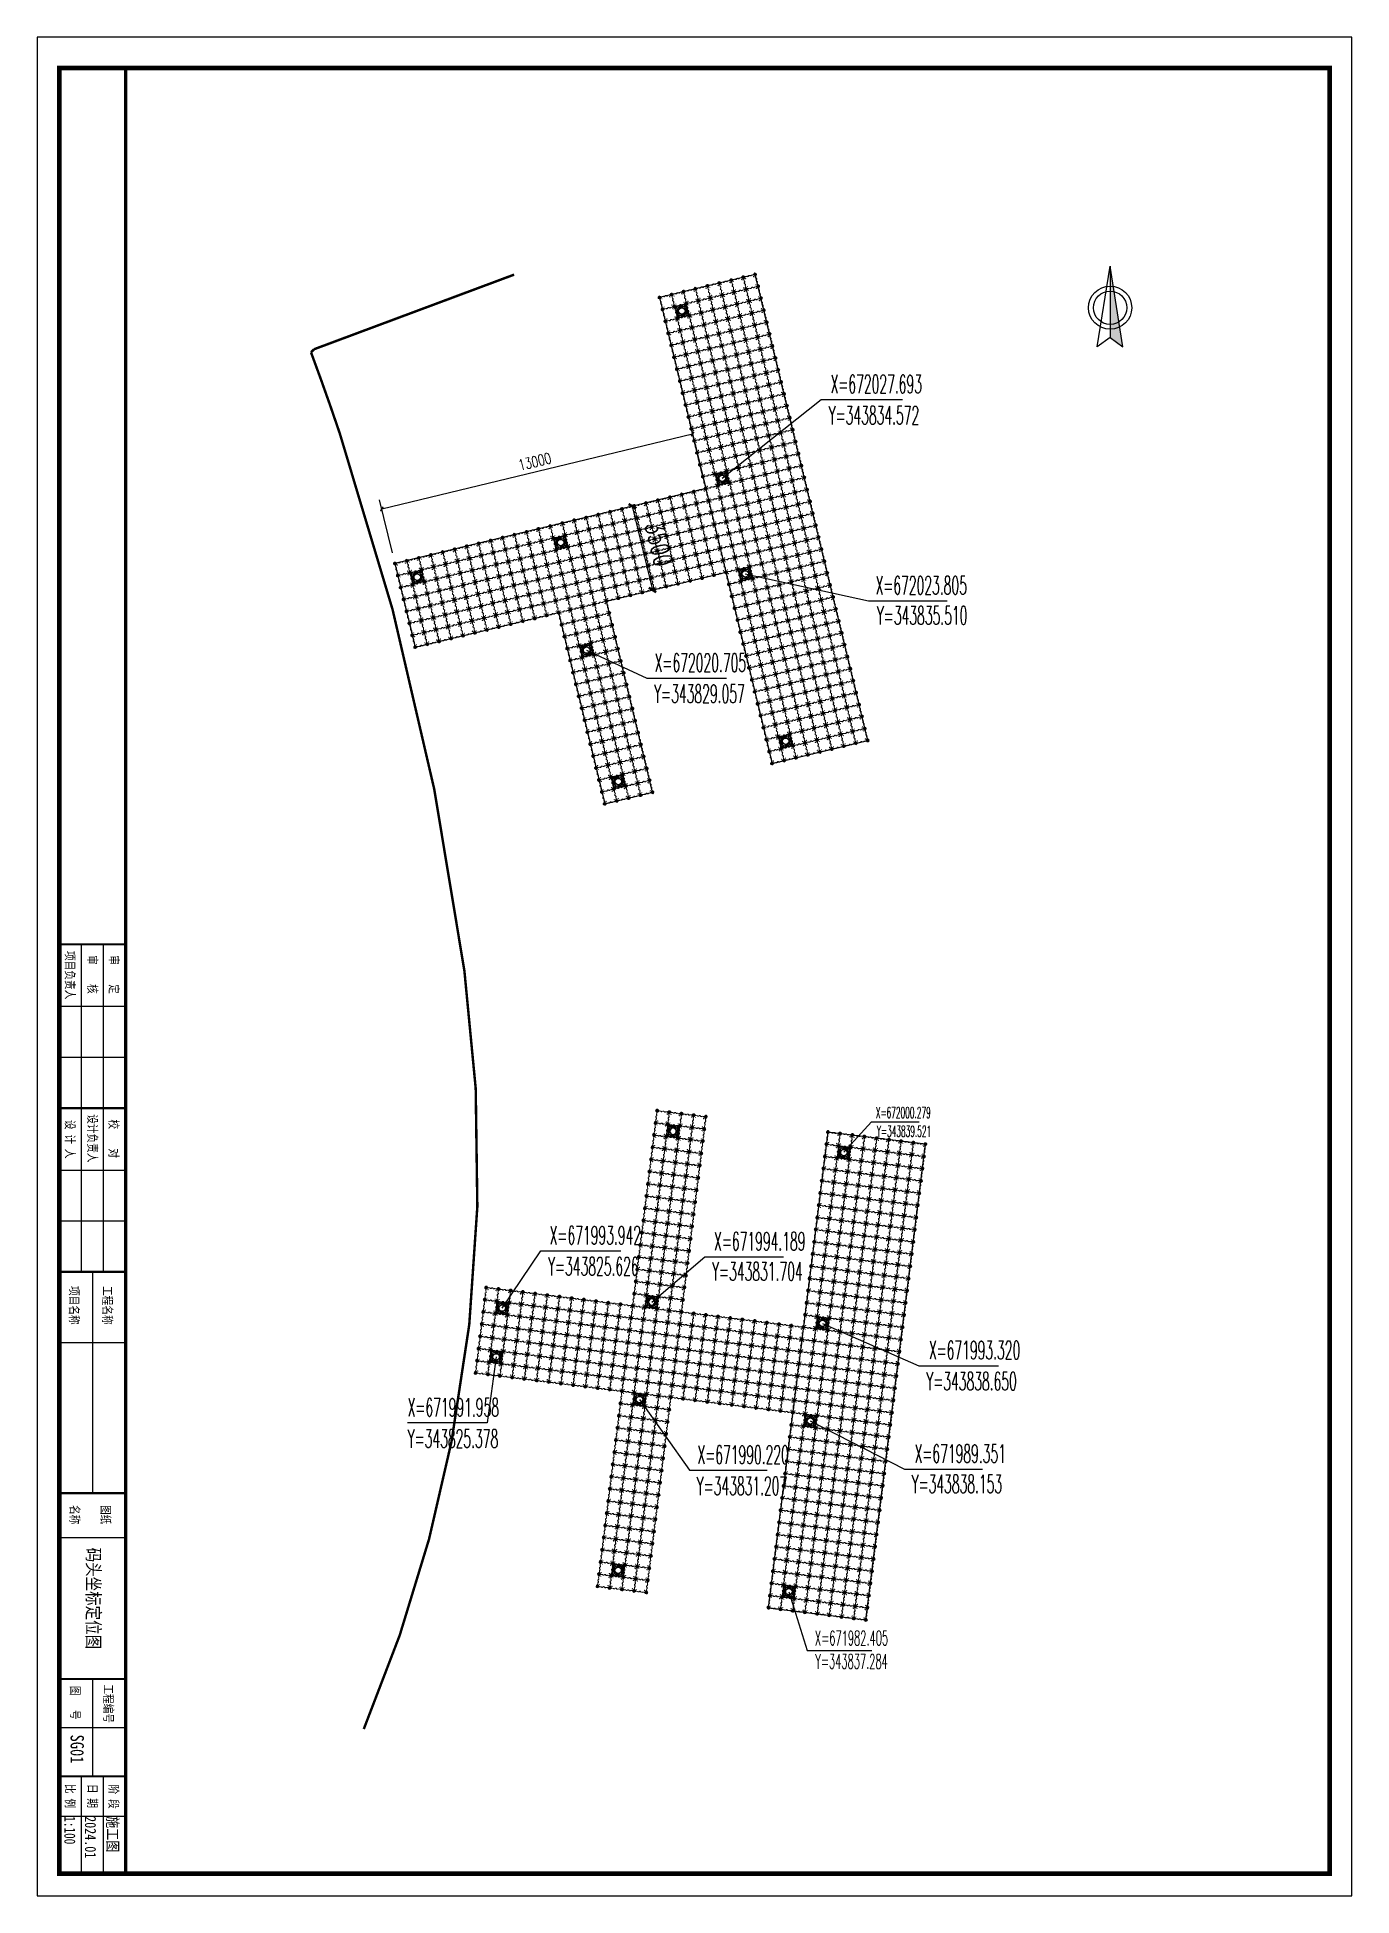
# Model space of a CAD drawing. Extents: x 343640352 to 343860175, y 671810750 to 672046431.
# Drawn here: x 343806715 to 343860175, y 671970036 to 672045636 of the extents above; entities that cross this region are included whole.
import ezdxf

# ---------------------------------------------------------------- set-up
doc = ezdxf.new("R2010")
doc.units = 0
doc.header["$LTSCALE"] = 1000
doc.linetypes.add('DASH', pattern=[0.35, 0.25, -0.1])
for name, color, linetype in [('00-定位', 3, 'Continuous'), ('DIM_COOR', 3, 'Continuous'), ('PUB_DIM', 3, 'Continuous'), ('PUB_TEXT', 7, 'Continuous'), ('W-_ANTICOLLISION防撞措施', 121, 'Continuous'), ('W-MOUNTING固定方式', 5, 'Continuous'), ('蓝色浮筒', 150, 'Continuous')]:
    doc.layers.add(name, color=color, linetype=linetype)
doc.layers.add('2维浮筒', color=7, linetype='Continuous', lineweight=5)
doc.styles.add('-宋体', font='', dxfattribs={"width": 0.8})
doc.styles.add('_TCH_DIM', font='SIMPLEX.shx', dxfattribs={"width": 0.7, "bigfont": 'GBCBIG.shx'})
doc.styles.add('_TCH_DIM_T3', font='SIMPLEX.shx', dxfattribs={"width": 0.705882, "bigfont": 'hztxt.shx'})
doc.styles.get("Standard").update_dxf_attribs({"font": ''})
doc.styles.add('图框', font='')
doc.styles.add('黑体', font='simhei.ttf', dxfattribs={"width": 0.8})
doc.styles.get('-宋体').set_extended_font_data('SimSun')
doc.styles.get('Standard').set_extended_font_data('SimSun')
doc.styles.get('图框').set_extended_font_data('SimSun')
doc.dimstyles.new('_TCH_ARCH&&150', dxfattribs={"dimtxt": 446.25, "dimasz": 150, "dimexe": 375, "dimexo": 450, "dimgap": 189.375, "dimtad": 1, "dimdec": 0, "dimzin": 0, "dimdsep": 46, "dimtxsty": '_TCH_DIM_T3', "dimblk": 'ARCHTICK', "dimcen": 0.09, "dimclrt": 7, "dimazin": 2, "dimtfac": 1, "dimtdec": 0, "dimtix": 1, "dimtmove": 2, "dimatfit": 3, "dimfxl": 150, "dimtolj": 1, "dimtzin": 0, "dimarcsym": 0})
doc.dimstyles.new('_TCH_ARCH&&250', dxfattribs={"dimtxt": 743.75, "dimasz": 250, "dimexe": 625, "dimexo": 750, "dimgap": 315.625, "dimtad": 1, "dimdec": 0, "dimzin": 0, "dimdsep": 46, "dimtxsty": '_TCH_DIM_T3', "dimblk": 'ARCHTICK', "dimcen": 0.09, "dimclrt": 2, "dimazin": 2, "dimtfac": 1, "dimtdec": 0, "dimtix": 1, "dimtmove": 2, "dimatfit": 3, "dimfxl": 150, "dimtolj": 1, "dimtzin": 0, "dimarcsym": 0})

msp = doc.modelspace()

# ---------------------------------------------------------------- texts
at = {"layer": 'PUB_TEXT', "color": 7, "style": '_TCH_DIM', "width": 0.494118}
for s, height, p in [('X=672027.693', 743.75, (343838976.7, 672031154.4)), ('Y=343834.572', 743.75, (343838897.6, 672029886.5)), ('X=672023.805', 743.75, (343840805.6, 672022967.5)), ('Y=343835.510', 743.75, (343840857.3, 672021742)), ('X=672020.705', 743.75, (343831825.3, 672019820.7)), ('Y=343829.057', 743.75, (343831802.5, 672018558.2)), ('X=672000.279', 446.25, (343840821.9, 672001672.8)), ('Y=343839.521', 446.25, (343840858.9, 672000911.9)), ('X=671993.942', 743.75, (343827553.6, 671996534.5)), ('X=671994.189', 743.75, (343834240.4, 671996290.3)), ('Y=343825.626', 743.75, (343827487.8, 671995266.7)), ('Y=343831.704', 743.75, (343834159, 671995059.5)), ('X=671993.320', 743.75, (343842974.5, 671991860.9)), ('Y=343838.650', 743.75, (343842866.8, 671990597)), ('X=671991.958', 743.75, (343821777.9, 671989531.5)), ('Y=343825.378', 743.75, (343821777.9, 671988263.6)), ('X=671990.220', 743.75, (343833564.3, 671987604.8)), ('X=671989.351', 743.75, (343842392.9, 671987651.2)), ('Y=343831.207', 743.75, (343833530.4, 671986337)), ('Y=343838.153', 743.75, (343842270, 671986420.7)), ('X=671982.405', 595, (343838345.6, 671980224.5)), ('Y=343837.284', 595, (343838357.7, 671979275.6))]:
    msp.add_text(s, height=height, dxfattribs=at).set_placement(p)

# ---------------------------------------------------------------- blocks, each defined once
blk = doc.blocks.new('$TITLEBLK$00000187')
for p, q in [((-196, 0), (-196, 15)), ((-184.5, 0), (-184.5, 15)), ((-159, 0), (-159, 15)), ((-147.5, 0), (-147.5, 15)), ((-120, 0), (-120, 15)), ((-76, 0), (-76, 15)), ((-33, 0), (-33, 15)), ((-13, 0), (-13, 15)), ((0, 0), (0, 15)), ((-136, 10), (-210, 10)), ((0, 10), (-22, 10)), ((-136, 5), (-210, 5)), ((-136, 7.5), (-86, 7.5)), ((-44, 7.5), (-22, 7.5)), ((0, 5), (-22, 5))]:
    blk.add_line(p, q)
for points, const_width in [([(-408.03, 0), (-408.03, 15), (0, 15)], 0.8), ([(-210, 0), (-210, 15)], 0.5), ([(-173, 0), (-173, 15)], 0.5), ([(-136, 0), (-136, 15)], 0.5), ([(-86, 0), (-86, 15)], 0.5), ([(-44, 0), (-44, 15)], 0.5), ([(-22, 0), (-22, 15)], 0.5)]:
    blk.add_lwpolyline(points, dxfattribs=dict(const_width=const_width))
at = {"style": '图框', "width": 0.8}
for s, p in [('审    定', (-207.53, 11.34)), ('校    对', (-170.43, 11.27)), ('阶 段', (-20.12, 11.27)), ('审    核', (-207.55, 6.48)), ('设计负责人', (-171.62, 6.48)), ('工程名称', (-132.8, 9.86)), ('图纸', (-83.31, 9.46)), ('工程编号', (-42.79, 10.08)), ('日 期', (-20.31, 6.48)), ('项目名称', (-132.8, 2.36)), ('名称', (-83.31, 2.46)), ('图   号', (-42.46, 2.6)), ('项目负责人', (-208.49, 1.42)), ('设 计 人', (-170.33, 1.42)), ('比 例', (-20.27, 1.42))]:
    blk.add_text(s, height=2, dxfattribs=at).set_placement(p)
for tag, p in [('审定人', (-193.68, 10.95)), ('校对', (-155.51, 10.92)), ('审核人', (-193.68, 6.03)), ('设计负责人', (-158.64, 6.23)), ('项目负责人', (-195.69, 1.11)), ('设计人', (-156.48, 1.18))]:
    blk.add_attdef(tag, p, '', height=3)
for tag, p, height, style, width in [('阶段', (-12.96, 10.81), 2.5, '黑体', 0.8), ('图名', (-73.67, 6.22), 3, '-宋体', 0.8), ('日期', (-12.96, 5.8), 2.5, '黑体', 0.8), ('图号', (-31.44, 2.55), 3, '_TCH_DIM', 0.7), ('比例', (-12.96, 1.14), 2.5, '黑体', 0.8)]:
    blk.add_attdef(tag, p, '', height=height, dxfattribs=dict(style=style, width=width))
blk = doc.blocks.new('rgthtyjyuk')
blk.add_lwpolyline([(0, 0), (420, 0), (420, 297), (0, 297)], close=True)
at = {"const_width": 1}
blk.add_lwpolyline([(6.97, 5), (415, 5), (415, 292), (6.97, 292)], close=True, dxfattribs=at)
at = {"const_width": 0.8}
blk.add_lwpolyline([(415, 20), (6.97, 20)], dxfattribs=at)
blk = doc.blocks.new('_ArchTick')
at = {"color": 0, "linetype": 'ByBlock', "const_width": 0.4}
blk.add_lwpolyline([(-0.5, -0.5), (0.5, 0.5)], dxfattribs=at)
blk = doc.blocks.new('*D160')
at = {"layer": '00-定位', "color": 0, "lineweight": -2, "transparency": 16777216}
for p, q in [((343830916, 672026554), (343831736, 672023151)), ((343831645, 672026729), (343831523, 672026700)), ((343832465, 672023327), (343832344, 672023298))]:
    blk.add_line(p, q, dxfattribs=at)
at = {"layer": 'Defpoints', "color": 0, "transparency": 16777216}
for p in [(343830916, 672026554), (343831736, 672023151), (343831736, 672023151)]:
    blk.add_point(p, dxfattribs=at)
at = {"layer": '00-定位', "color": 0, "lineweight": -2, "transparency": 16777216, "xscale": 250, "yscale": 250, "zscale": 250}
for p, rotation in [((343830916, 672026554), 103.5615656314483), ((343831736, 672023151), 283.5615656314483)]:
    blk.add_blockref('_ArchTick', p, dxfattribs=dict(at, rotation=rotation))
at = {"layer": '00-定位', "color": 2, "transparency": 16777216, "insert": (343831994, 672025014), "char_height": 743.8, "attachment_point": 5, "rotation": 283.56157, "style": '_TCH_DIM_T3'}
blk.add_mtext('\\A1;3500', dxfattribs=at)
blk = doc.blocks.new('浮筒')
at = {"layer": '2维浮筒', "color": 150, "lineweight": 0}
for p, q in [((-49, 527), (-27, 549)), ((-49, 473), (-21, 445)), ((-49, 27), (-21, 55)), ((-16, 304), (-16, 326)), ((-16, 196), (-16, 174)), ((-13, 333), (-3, 345)), ((-13, 297), (16, 264)), ((-13, 203), (16, 236)), ((-13, 167), (-3, 155)), ((0, 351), (0, 395)), ((0, 105), (0, 149)), ((19, 242), (19, 258)), ((55, 479), (21, 445)), ((55, 21), (21, 55)), ((27, 549), (55, 521)), ((149, 500), (105, 500)), ((171, 484), (155, 497)), ((193, 481), (177, 481)), ((199, 484), (232, 513)), ((203, -13), (236, 16)), ((261, 516), (239, 516)), ((258, 19), (242, 19)), ((297, -13), (264, 16)), ((301, 484), (268, 513)), ((307, 481), (323, 481)), ((329, 484), (345, 497)), ((395, 500), (351, 500)), ((473, 549), (445, 521)), ((479, 445), (445, 479)), ((479, 55), (445, 21)), ((481, 307), (481, 323)), ((481, 193), (481, 177)), ((484, 329), (497, 345)), ((484, 301), (513, 268)), ((484, 199), (513, 232)), ((484, 171), (497, 155)), ((500, 351), (500, 395)), ((500, 105), (500, 149)), ((516, 239), (516, 261)), ((549, 473), (521, 445)), ((549, 27), (521, 55)), ((527, 549), (549, 527)), ((-27, -49), (-49, -27)), ((27, -49), (55, -21)), ((149, 0), (105, 0)), ((167, -13), (155, -3)), ((196, -16), (174, -16)), ((304, -16), (326, -16)), ((333, -13), (345, -3)), ((395, 0), (351, 0)), ((473, -49), (445, -21)), ((549, -27), (527, -49))]:
    blk.add_line(p, q, dxfattribs=at)
for centre in [(71, 89), (76, 415), (80, 80), (85, 424), (89, 71), (407, 65), (415, 76), (420, 420), (424, 85), (435, 93)]:
    blk.add_circle(centre, 3.5, dxfattribs=at)
for centre, radius, start, end in [((-22, 500), 38, 135, 225), ((-22, 0), 38, 135, 225), ((-24, 500), 7, 90, 270), ((-24, 0), 7, 90, 270), ((0, 522), 38, 45, 135), ((0, 500), 25, 106.2602, 163.7398), ((0, 500), 25, 196.2602, 253.7398), ((0, 0), 25, 106.2602, 163.7398), ((-70, 395), 70, 0, 45), ((-70, 105), 70, 315, 0), ((-6, 326), 10, 137.72631, 180), ((-6, 304), 10, 180, 222.27369), ((-6, 196), 10, 137.72631, 180), ((-6, 174), 10, 180, 222.27369), ((0, 524), 7, 0, 180), ((0, 476), 7, 180, 0), ((0, 24), 7, 0, 180), ((-10, 351), 10, 317.72631, 0), ((-10, 149), 10, 0, 42.27369), ((70, 395), 70, 135, 180), ((70, 105), 70, 180, 225), ((0, 500), 25, 16.2602, 73.7398), ((0, 500), 25, 286.2602, 343.7398), ((0, 0), 25, 16.2602, 73.7398), ((9, 258), 10, 0, 42.27369), ((9, 242), 10, 317.72631, 0), ((24, 500), 7, 270, 90), ((24, 0), 7, 270, 90), ((105, 570), 70, 225, 270), ((105, 430), 70, 90, 135), ((105, 70), 70, 225, 270), ((149, 490), 10, 47.72631, 90), ((177, 491), 10, 227.72631, 270), ((193, 491), 10, 270, 312.27369), ((239, 506), 10, 90, 132.27369), ((242, 9), 10, 90, 132.27369), ((258, 9), 10, 47.72631, 90), ((261, 506), 10, 47.72631, 90), ((307, 491), 10, 227.72631, 270), ((323, 491), 10, 270, 312.27369), ((351, 490), 10, 90, 132.27369), ((395, 570), 70, 270, 315), ((395, 430), 70, 45, 90), ((395, 70), 70, 270, 315), ((476, 500), 7, 90, 270), ((476, 0), 7, 90, 270), ((500, 522), 38, 45, 135), ((500, 500), 25, 106.2602, 163.7398), ((500, 500), 25, 196.2602, 253.7398), ((500, 0), 25, 106.2602, 163.7398), ((430, 395), 70, 0, 45), ((430, 105), 70, 315, 0), ((491, 323), 10, 137.72631, 180), ((491, 307), 10, 180, 222.27369), ((491, 193), 10, 137.72631, 180), ((491, 177), 10, 180, 222.27369), ((500, 524), 7, 0, 180), ((500, 476), 7, 180, 0), ((500, 24), 7, 0, 180), ((490, 351), 10, 317.72631, 0), ((490, 149), 10, 0, 42.27369), ((570, 395), 70, 135, 180), ((570, 105), 70, 180, 225), ((500, 500), 25, 16.2602, 73.7398), ((500, 500), 25, 286.2602, 343.7398), ((500, 0), 25, 16.2602, 73.7398), ((506, 261), 10, 0, 42.27369), ((506, 239), 10, 317.72631, 0), ((524, 500), 7, 270, 90), ((524, 0), 7, 270, 90), ((522, 500), 38, 315, 45), ((522, 0), 38, 315, 45), ((0, -22), 38, 225, 315), ((0, 0), 25, 196.2602, 253.7398), ((0, -24), 7, 180, 0), ((0, 0), 25, 286.2602, 343.7398), ((105, -70), 70, 90, 135), ((149, -10), 10, 47.72631, 90), ((174, -6), 10, 227.72631, 270), ((196, -6), 10, 270, 312.27369), ((304, -6), 10, 227.72631, 270), ((326, -6), 10, 270, 312.27369), ((351, -10), 10, 90, 132.27369), ((395, -70), 70, 45, 90), ((500, -22), 38, 225, 315), ((500, 0), 25, 196.2602, 253.7398), ((500, -24), 7, 180, 0), ((500, 0), 25, 286.2602, 343.7398)]:
    blk.add_arc(centre, radius, start, end, dxfattribs=at)
at = {"layer": '蓝色浮筒'}
for centre, radius, start, end in [((-25, 500), 5, 84.26083, 275.73917), ((-25, 0), 5, 84.26083, 275.73917), ((0, 500), 25, 101.47834, 168.52166), ((0, 500), 25, 191.47834, 258.52166), ((0, 0), 25, 101.47834, 168.52166), ((0, 525), 5, 354.26083, 185.73917), ((0, 475), 5, 174.26083, 5.73917), ((0, 25), 5, 354.26083, 185.73917), ((0, 500), 25, 11.47834, 78.52166), ((0, 500), 25, 281.47834, 348.52166), ((0, 0), 25, 11.47834, 78.52166), ((25, 500), 5, 264.26083, 95.73917), ((25, 0), 5, 264.26083, 95.73917), ((475, 500), 5, 84.26083, 275.73917), ((475, 0), 5, 84.26083, 275.73917), ((500, 500), 25, 101.47834, 168.52166), ((500, 500), 25, 191.47834, 258.52166), ((500, 0), 25, 101.47834, 168.52166), ((500, 525), 5, 354.26083, 185.73917), ((500, 475), 5, 174.26083, 5.73917), ((500, 25), 5, 354.26083, 185.73917), ((500, 500), 25, 11.47834, 78.52166), ((500, 500), 25, 281.47834, 348.52166), ((500, 0), 25, 11.47834, 78.52166), ((525, 500), 5, 264.26083, 95.73917), ((525, 0), 5, 264.26083, 95.73917), ((0, 0), 25, 191.47834, 258.52166), ((0, -25), 5, 174.26083, 5.73917), ((0, 0), 25, 281.47834, 348.52166), ((500, 0), 25, 191.47834, 258.52166), ((500, -25), 5, 174.26083, 5.73917), ((500, 0), 25, 281.47834, 348.52166)]:
    blk.add_arc(centre, radius, start, end, dxfattribs=at)
blk = doc.blocks.new('*U164')
at = {"layer": '蓝色浮筒', "rotation": 180.0000000383531}
blk.add_blockref('浮筒', (250, 250), dxfattribs=at)
blk = doc.blocks.new('*U163')
at = {"layer": 'W-_ANTICOLLISION防撞措施', "color": 0, "linetype": 'ByBlock', "lineweight": -2, "transparency": 16777216}
for p in [(0, 0), (500, 0), (1000, 0), (1500, 0), (2000, 0), (2500, 0), (3000, 0), (3500, 0), (4000, 0), (4500, 0), (5000, 0), (5500, 0), (6000, 0), (6500, 0), (7000, 0), (7500, 0), (8000, 0), (8500, 0), (9000, 0), (9500, 0), (10000, 0), (10500, 0), (11000, 0), (11500, 0), (12000, 0), (12500, 0), (13000, 0), (13500, 0), (14000, 0), (14500, 0), (15000, 0), (15500, 0), (16000, 0), (16500, 0), (17000, 0), (17500, 0), (18000, 0), (18500, 0), (19000, 0), (0, -500), (0, -1000), (500, -500), (500, -1000), (1000, -500), (1000, -1000), (1500, -500), (1500, -1000), (2000, -500), (2000, -1000), (2500, -500), (2500, -1000), (3000, -500), (3000, -1000), (3500, -500), (3500, -1000), (4000, -500), (4000, -1000), (4500, -500), (4500, -1000), (5000, -500), (5000, -1000), (5500, -500), (5500, -1000), (6000, -500), (6000, -1000), (6500, -500), (6500, -1000), (7000, -500), (7000, -1000), (7500, -500), (7500, -1000), (8000, -500), (8000, -1000), (8500, -500), (8500, -1000), (9000, -500), (9000, -1000), (9500, -500), (9500, -1000), (10000, -500), (10000, -1000), (10500, -500), (10500, -1000), (11000, -500), (11000, -1000), (11500, -500), (11500, -1000), (12000, -500), (12000, -1000), (12500, -500), (12500, -1000), (13000, -500), (13000, -1000), (13500, -500), (13500, -1000), (14000, -500), (14000, -1000), (14500, -500), (14500, -1000), (15000, -500), (15000, -1000), (15500, -500), (15500, -1000), (16000, -500), (16000, -1000), (16500, -500), (16500, -1000), (17000, -500), (17000, -1000), (17500, -500), (17500, -1000), (18000, -500), (18000, -1000), (18500, -500), (18500, -1000), (19000, -500), (19000, -1000), (0, -1500), (500, -1500), (1000, -1500), (1500, -1500), (2000, -1500), (2500, -1500), (3000, -1500), (3500, -1500), (4000, -1500), (4500, -1500), (5000, -1500), (5500, -1500), (6000, -1500), (6500, -1500), (7000, -1500), (7500, -1500), (8000, -1500), (8500, -1500), (9000, -1500), (9500, -1500), (10000, -1500), (10500, -1500), (11000, -1500), (11500, -1500), (12000, -1500), (12500, -1500), (13000, -1500), (13500, -1500), (14000, -1500), (14500, -1500), (15000, -1500), (15500, -1500), (16000, -1500), (16500, -1500), (17000, -1500), (17500, -1500), (18000, -1500), (18500, -1500), (19000, -1500), (0, -2000), (0, -2500), (500, -2000), (500, -2500), (1000, -2000), (1000, -2500), (1500, -2000), (1500, -2500), (2000, -2000), (2000, -2500), (2500, -2000), (2500, -2500), (3000, -2000), (3000, -2500), (3500, -2000), (3500, -2500), (4000, -2000), (4000, -2500), (4500, -2000), (4500, -2500), (5000, -2000), (5000, -2500), (5500, -2000), (5500, -2500), (6000, -2000), (6000, -2500), (6500, -2000), (6500, -2500), (7000, -2000), (7000, -2500), (7500, -2000), (7500, -2500), (8000, -2000), (8000, -2500), (8500, -2000), (8500, -2500), (9000, -2000), (9000, -2500), (9500, -2000), (9500, -2500), (10000, -2000), (10000, -2500), (10500, -2000), (10500, -2500), (11000, -2000), (11000, -2500), (11500, -2000), (11500, -2500), (12000, -2000), (12000, -2500), (12500, -2000), (12500, -2500), (13000, -2000), (13000, -2500), (13500, -2000), (13500, -2500), (14000, -2000), (14000, -2500), (14500, -2000), (14500, -2500), (15000, -2000), (15000, -2500), (15500, -2000), (15500, -2500), (16000, -2000), (16000, -2500), (16500, -2000), (16500, -2500), (17000, -2000), (17000, -2500), (17500, -2000), (17500, -2500), (18000, -2000), (18000, -2500), (18500, -2000), (18500, -2500), (19000, -2000), (19000, -2500), (0, -3000), (500, -3000), (1000, -3000), (1500, -3000), (2000, -3000), (2500, -3000), (3000, -3000), (3500, -3000), (4000, -3000), (4500, -3000), (5000, -3000), (5500, -3000), (6000, -3000), (6500, -3000), (7000, -3000), (7500, -3000), (8000, -3000), (8500, -3000), (9000, -3000), (9500, -3000), (10000, -3000), (10500, -3000), (11000, -3000), (11500, -3000), (12000, -3000), (12500, -3000), (13000, -3000), (13500, -3000), (14000, -3000), (14500, -3000), (15000, -3000), (15500, -3000), (16000, -3000), (16500, -3000), (17000, -3000), (17500, -3000), (18000, -3000), (18500, -3000), (19000, -3000), (0, -3500), (500, -3500), (1000, -3500), (1500, -3500), (2000, -3500), (2500, -3500), (3000, -3500), (3500, -3500), (4000, -3500), (4500, -3500), (5000, -3500), (5500, -3500), (6000, -3500), (6500, -3500), (7000, -3500), (7500, -3500), (8000, -3500), (8500, -3500), (9000, -3500), (9500, -3500), (10000, -3500), (10500, -3500), (11000, -3500), (11500, -3500), (12000, -3500), (12500, -3500), (13000, -3500), (13500, -3500), (14000, -3500), (14500, -3500), (15000, -3500), (15500, -3500), (16000, -3500), (16500, -3500), (17000, -3500), (17500, -3500), (18000, -3500), (18500, -3500), (19000, -3500)]:
    blk.add_blockref('*U164', p, dxfattribs=at)
blk = doc.blocks.new('*U162')
at = {"layer": '蓝色浮筒', "rotation": 180.0000000383531}
blk.add_blockref('浮筒', (250, 250), dxfattribs=at)
blk = doc.blocks.new('*U161')
at = {"layer": 'W-_ANTICOLLISION防撞措施', "color": 0, "linetype": 'ByBlock', "lineweight": -2, "transparency": 16777216}
for p in [(0, 0), (500, 0), (1000, 0), (1500, 0), (2000, 0), (2500, 0), (3000, 0), (0, -500), (0, -1000), (500, -500), (500, -1000), (1000, -500), (1000, -1000), (1500, -500), (1500, -1000), (2000, -500), (2000, -1000), (2500, -500), (2500, -1000), (3000, -500), (3000, -1000), (0, -1500), (500, -1500), (1000, -1500), (1500, -1500), (2000, -1500), (2500, -1500), (3000, -1500), (0, -2000), (0, -2500), (500, -2000), (500, -2500), (1000, -2000), (1000, -2500), (1500, -2000), (1500, -2500), (2000, -2000), (2000, -2500), (2500, -2000), (2500, -2500), (3000, -2000), (3000, -2500), (0, -3000), (500, -3000), (1000, -3000), (1500, -3000), (2000, -3000), (2500, -3000), (3000, -3000), (0, -3500), (0, -4000), (500, -3500), (500, -4000), (1000, -3500), (1000, -4000), (1500, -3500), (1500, -4000), (2000, -3500), (2000, -4000), (2500, -3500), (2500, -4000), (3000, -3500), (3000, -4000), (0, -4500), (500, -4500), (1000, -4500), (1500, -4500), (2000, -4500), (2500, -4500), (3000, -4500), (0, -5000), (0, -5500), (500, -5000), (500, -5500), (1000, -5000), (1000, -5500), (1500, -5000), (1500, -5500), (2000, -5000), (2000, -5500), (2500, -5000), (2500, -5500), (3000, -5000), (3000, -5500), (0, -6000), (500, -6000), (1000, -6000), (1500, -6000), (2000, -6000), (2500, -6000), (3000, -6000), (0, -6500), (0, -7000), (500, -6500), (500, -7000), (1000, -6500), (1000, -7000), (1500, -6500), (1500, -7000), (2000, -6500), (2000, -7000), (2500, -6500), (2500, -7000), (3000, -6500), (3000, -7000), (0, -7500), (500, -7500), (1000, -7500), (1500, -7500), (2000, -7500), (2500, -7500), (3000, -7500), (0, -8000), (0, -8500), (500, -8000), (500, -8500), (1000, -8000), (1000, -8500), (1500, -8000), (1500, -8500), (2000, -8000), (2000, -8500), (2500, -8000), (2500, -8500), (3000, -8000), (3000, -8500), (0, -9000), (500, -9000), (1000, -9000), (1500, -9000), (2000, -9000), (2500, -9000), (3000, -9000), (0, -9500), (0, -10000), (500, -9500), (500, -10000), (1000, -9500), (1000, -10000), (1500, -9500), (1500, -10000), (2000, -9500), (2000, -10000), (2500, -9500), (2500, -10000), (3000, -9500), (3000, -10000), (0, -10500), (500, -10500), (1000, -10500), (1500, -10500), (2000, -10500), (2500, -10500), (3000, -10500), (0, -11000), (0, -11500), (500, -11000), (500, -11500), (1000, -11000), (1000, -11500), (1500, -11000), (1500, -11500), (2000, -11000), (2000, -11500), (2500, -11000), (2500, -11500), (3000, -11000), (3000, -11500), (0, -12000), (500, -12000), (1000, -12000), (1500, -12000), (2000, -12000), (2500, -12000), (3000, -12000), (0, -12500), (500, -12500), (1000, -12500), (1500, -12500), (2000, -12500), (2500, -12500), (3000, -12500)]:
    blk.add_blockref('*U162', p, dxfattribs=at)
blk = doc.blocks.new('*U166')
at = {"layer": '蓝色浮筒', "rotation": 180.0000000383531}
blk.add_blockref('浮筒', (250, 250), dxfattribs=at)
blk = doc.blocks.new('*U165')
at = {"layer": 'W-_ANTICOLLISION防撞措施', "color": 0, "linetype": 'ByBlock', "lineweight": -2, "transparency": 16777216}
for p in [(0, 0), (500, 0), (1000, 0), (1500, 0), (2000, 0), (2500, 0), (3000, 0), (3500, 0), (4000, 0), (4500, 0), (5000, 0), (5500, 0), (6000, 0), (6500, 0), (7000, 0), (7500, 0), (0, -500), (0, -1000), (500, -500), (500, -1000), (1000, -500), (1000, -1000), (1500, -500), (1500, -1000), (2000, -500), (2000, -1000), (2500, -500), (2500, -1000), (3000, -500), (3000, -1000), (3500, -500), (3500, -1000), (4000, -500), (4000, -1000), (4500, -500), (4500, -1000), (5000, -500), (5000, -1000), (5500, -500), (5500, -1000), (6000, -500), (6000, -1000), (6500, -500), (6500, -1000), (7000, -500), (7000, -1000), (7500, -500), (7500, -1000), (0, -1500), (500, -1500), (1000, -1500), (1500, -1500), (2000, -1500), (2500, -1500), (3000, -1500), (3500, -1500), (4000, -1500), (4500, -1500), (5000, -1500), (5500, -1500), (6000, -1500), (6500, -1500), (7000, -1500), (7500, -1500)]:
    blk.add_blockref('*U166', p, dxfattribs=at)
blk = doc.blocks.new('*U394')
at = {"color": 8, "linetype": 'Continuous', "lineweight": 15}
for p, q in [((-1, 2), (-2, 1)), ((0, 1), (0, -1)), ((-1, -2), (-2, -1))]:
    blk.add_line(p, q, dxfattribs=at)
at = {"color": 7, "linetype": 'Continuous', "lineweight": 15}
for p, q in [((16, 1), (0, 1)), ((0, 0), (19, 0)), ((16, 1), (16, 0)), ((19, -1), (19, 0)), ((0, -1), (19, -1))]:
    blk.add_line(p, q, dxfattribs=at)
for centre, radius, start, end in [((-3, 0), 2.9, 41.31782, 318.68218), ((-3, 0), 1.45, 41.31782, 318.68218), ((0, 3), 2.82, 221.31782, 270), ((0, -3), 2.82, 90, 138.68218), ((0, 3), 1.37, 221.31782, 270), ((0, -3), 1.37, 90, 138.68218)]:
    blk.add_arc(centre, radius, start, end, dxfattribs=at)
blk = doc.blocks.new('*U395')
blk.add_lwpolyline([(-12, 0), (-12, 2.5), (12, 2.5), (12, 0)], close=True)
blk = doc.blocks.new('无头销轴_B型_D12X150')
at = {"color": 0}
for p, q in [((-72, 6), (-72, -6)), ((72, 6), (72, -6))]:
    blk.add_line(p, q, dxfattribs=at)
blk.add_lwpolyline([(-75, 4), (-75, -4), (-72, -6), (72, -6), (75, -4), (75, 4), (72, 6), (-72, 6)], close=True, dxfattribs=at)
for centre in [(-70, 0), (70, 0)]:
    blk.add_circle(centre, 1.6, dxfattribs=at)
blk = doc.blocks.new('sdf')
at = {"layer": 'W-MOUNTING固定方式', "color": 0}
for p, q in [((43108, -2622), (43108, -2815)), ((43109, -2673), (43112, -2671)), ((43109, -2764), (43109, -2673)), ((43109, -2764), (43112, -2766)), ((43112, -2671), (43112, -2766)), ((43112, -2671), (43186, -2671)), ((43186, -2766), (43112, -2766)), ((43186, -2766), (43186, -2671)), ((43186, -2671), (43189, -2673)), ((43186, -2766), (43189, -2764)), ((43189, -2673), (43189, -2764)), ((43285, -2497), (43283, -2500)), ((43378, -2500), (43283, -2500)), ((43283, -2574), (43283, -2500)), ((43283, -2574), (43378, -2574)), ((43283, -2574), (43285, -2577)), ((43283, -2863), (43285, -2860)), ((43378, -2863), (43283, -2863)), ((43283, -2937), (43283, -2863)), ((43283, -2937), (43378, -2937)), ((43285, -2940), (43283, -2937)), ((43285, -2497), (43376, -2497)), ((43376, -2577), (43285, -2577)), ((43285, -2860), (43376, -2860)), ((43375, -2940), (43285, -2940)), ((43375, -2940), (43378, -2937)), ((43376, -2497), (43378, -2500)), ((43378, -2574), (43376, -2577)), ((43378, -2863), (43376, -2860)), ((43378, -2500), (43378, -2574)), ((43378, -2863), (43378, -2937)), ((43475, -2671), (43472, -2673)), ((43472, -2764), (43472, -2673)), ((43475, -2766), (43472, -2764)), ((43475, -2671), (43475, -2766)), ((43475, -2671), (43549, -2671)), ((43549, -2766), (43475, -2766)), ((43549, -2766), (43549, -2671)), ((43552, -2674), (43549, -2671)), ((43552, -2764), (43549, -2766)), ((43552, -2674), (43552, -2764))]:
    blk.add_line(p, q, dxfattribs=at)
at = {"layer": 'W-MOUNTING固定方式', "color": 6}
for points in [[(43123, -2568), (43052, -2497, -0.414214), (43052, -2441), (43052, -2441, -0.414214), (43109, -2441), (43179, -2511)], [(43123, -2870), (43052, -2941, 0.414214), (43052, -2997), (43052, -2997, 0.414214), (43109, -2997), (43179, -2927)], [(43538, -2568), (43609, -2497, 0.414214), (43609, -2441), (43609, -2441, 0.414214), (43552, -2441), (43482, -2511)], [(43538, -2870), (43609, -2941, -0.414214), (43609, -2997), (43609, -2997, -0.414214), (43552, -2997), (43482, -2927)]]:
    blk.add_lwpolyline(points, format="xyb", dxfattribs=at)
at = {"layer": 'W-MOUNTING固定方式'}
for points in [[(43194, -2941), (43467, -2941), (43553, -2856), (43553, -2582), (43467, -2496), (43194, -2496), (43108, -2582), (43108, -2856)], [(43219, -2881), (43442, -2881), (43493, -2831), (43493, -2607), (43442, -2556), (43219, -2556), (43168, -2607), (43168, -2831)]]:
    blk.add_lwpolyline(points, close=True, dxfattribs=at)
at = {"layer": 'W-MOUNTING固定方式', "color": 0}
for points in [[(43108, -2669), (43149, -2669), (43169, -2669), (43169, -2660), (43149, -2660), (43108, -2660)], [(43108, -2777), (43149, -2777), (43169, -2777), (43169, -2768), (43149, -2768), (43108, -2768)], [(43272, -2496), (43272, -2537), (43272, -2557), (43281, -2557), (43281, -2537), (43281, -2496)], [(43281, -2941), (43281, -2900), (43281, -2880), (43272, -2880), (43272, -2900), (43272, -2941)], [(43380, -2496), (43380, -2537), (43380, -2557), (43389, -2557), (43389, -2537), (43389, -2496)], [(43389, -2941), (43389, -2900), (43389, -2880), (43380, -2880), (43380, -2900), (43380, -2941)], [(43553, -2660), (43512, -2660), (43492, -2660), (43492, -2669), (43512, -2669), (43553, -2669)], [(43553, -2768), (43512, -2768), (43492, -2768), (43492, -2777), (43512, -2777), (43553, -2777)]]:
    blk.add_lwpolyline(points, dxfattribs=at)
at = {"layer": 'W-MOUNTING固定方式', "color": 5}
for centre in [(43080, -2469), (43080, -2969), (43580, -2469), (43580, -2969)]:
    blk.add_circle(centre, 7, dxfattribs=at)
at = {"layer": 'W-MOUNTING固定方式'}
for radius in [136, 130]:
    blk.add_circle((43330, -2719), radius, dxfattribs=at)
at = {"layer": 'W-MOUNTING固定方式', "color": 0, "xscale": -1}
for name, p, rotation in [('*U394', (43143, -2649), 180), ('*U394', (43261, -2906), 270), ('*U395', (43272, -2900), 90), ('*U395', (43389, -2537), 270.0000000000001), ('*U394', (43400, -2531), 90.00000000000007), ('*U395', (43512, -2777), 180)]:
    blk.add_blockref(name, p, dxfattribs=dict(at, rotation=rotation))
for name, p in [('*U395', (43149, -2660)), ('*U394', (43518, -2788))]:
    blk.add_blockref(name, p, dxfattribs=at)
at = {"layer": 'W-MOUNTING固定方式', "color": 0}
for name, p, rotation in [('*U395', (43149, -2777), 180), ('无头销轴_B型_D12X150', (43149, -2719), 90), ('无头销轴_B型_D12X150', (43330, -2900), 180), ('*U394', (43261, -2531), 270.0000000000001), ('*U395', (43272, -2537), 90.00000000000004), ('*U395', (43389, -2900), 270), ('*U394', (43400, -2906), 90.00000000000001), ('*U394', (43518, -2649), 180), ('无头销轴_B型_D12X150', (43512, -2719), 270)]:
    blk.add_blockref(name, p, dxfattribs=dict(at, rotation=rotation))
for name, p in [('*U394', (43143, -2788)), ('无头销轴_B型_D12X150', (43330, -2537)), ('*U395', (43512, -2660))]:
    blk.add_blockref(name, p, dxfattribs=at)
blk = doc.blocks.new('*D167')
at = {"layer": 'Defpoints', "color": 0, "transparency": 16777216}
for p in [(343833366, 672029496), (343833902, 672027274), (343821264, 672024226)]:
    blk.add_point(p, dxfattribs=at)
at = {"layer": 'PUB_DIM', "color": 0, "lineweight": -2, "transparency": 16777216}
for p, q in [((343833796, 672027711), (343833278, 672029860)), ((343820728, 672026447), (343833366, 672029496)), ((343821159, 672024663), (343820640, 672026812))]:
    blk.add_line(p, q, dxfattribs=at)
at = {"layer": 'PUB_DIM', "color": 0, "lineweight": -2, "transparency": 16777216, "xscale": 150, "yscale": 150, "zscale": 150}
for p, rotation in [((343833366, 672029496), 13.56156337868127), ((343820728, 672026447), 193.5615633786813)]:
    blk.add_blockref('_ArchTick', p, dxfattribs=dict(at, rotation=rotation))
at = {"layer": 'PUB_DIM', "color": 7, "transparency": 16777216, "insert": (343826950, 672028373), "char_height": 446.2, "attachment_point": 5, "rotation": 13.56156, "style": '_TCH_DIM_T3'}
blk.add_mtext('\\A1;13000', dxfattribs=at)
blk = doc.blocks.new('*D168')
at = {"layer": 'Defpoints', "color": 0, "transparency": 16777216}
for p in [(343833366, 672029496), (343833902, 672027274), (343821264, 672024226)]:
    blk.add_point(p, dxfattribs=at)
at = {"layer": 'PUB_DIM', "color": 0, "lineweight": -2, "transparency": 16777216}
for p, q in [((343833796, 672027711), (343833278, 672029860)), ((343820728, 672026447), (343833366, 672029496)), ((343821159, 672024663), (343820640, 672026812))]:
    blk.add_line(p, q, dxfattribs=at)
at = {"layer": 'PUB_DIM', "color": 0, "lineweight": -2, "transparency": 16777216, "xscale": 150, "yscale": 150, "zscale": 150}
for p, rotation in [((343833366, 672029496), 13.56156337868127), ((343820728, 672026447), 193.5615633786813)]:
    blk.add_blockref('_ArchTick', p, dxfattribs=dict(at, rotation=rotation))
at = {"layer": 'PUB_DIM', "color": 7, "transparency": 16777216, "insert": (343826950, 672028373), "char_height": 446.2, "attachment_point": 5, "rotation": 13.56156, "style": '_TCH_DIM_T3'}
blk.add_mtext('\\A1;13000', dxfattribs=at)
blk = doc.blocks.new('*U169')
at = {"layer": '蓝色浮筒', "rotation": 180.0000000383531}
blk.add_blockref('浮筒', (250, 250), dxfattribs=at)
blk = doc.blocks.new('*U170')
at = {"layer": 'W-_ANTICOLLISION防撞措施', "color": 0, "linetype": 'ByBlock', "lineweight": -2, "transparency": 16777216}
for p in [(0, 0), (500, 0), (1000, 0), (1500, 0), (2000, 0), (2500, 0), (3000, 0), (3500, 0), (4000, 0), (4500, 0), (5000, 0), (5500, 0), (6000, 0), (6500, 0), (7000, 0), (7500, 0), (8000, 0), (8500, 0), (9000, 0), (9500, 0), (10000, 0), (10500, 0), (11000, 0), (11500, 0), (12000, 0), (12500, 0), (13000, 0), (13500, 0), (14000, 0), (14500, 0), (15000, 0), (15500, 0), (16000, 0), (16500, 0), (17000, 0), (17500, 0), (18000, 0), (18500, 0), (19000, 0), (0, -500), (0, -1000), (500, -500), (500, -1000), (1000, -500), (1000, -1000), (1500, -500), (1500, -1000), (2000, -500), (2000, -1000), (2500, -500), (2500, -1000), (3000, -500), (3000, -1000), (3500, -500), (3500, -1000), (4000, -500), (4000, -1000), (4500, -500), (4500, -1000), (5000, -500), (5000, -1000), (5500, -500), (5500, -1000), (6000, -500), (6000, -1000), (6500, -500), (6500, -1000), (7000, -500), (7000, -1000), (7500, -500), (7500, -1000), (8000, -500), (8000, -1000), (8500, -500), (8500, -1000), (9000, -500), (9000, -1000), (9500, -500), (9500, -1000), (10000, -500), (10000, -1000), (10500, -500), (10500, -1000), (11000, -500), (11000, -1000), (11500, -500), (11500, -1000), (12000, -500), (12000, -1000), (12500, -500), (12500, -1000), (13000, -500), (13000, -1000), (13500, -500), (13500, -1000), (14000, -500), (14000, -1000), (14500, -500), (14500, -1000), (15000, -500), (15000, -1000), (15500, -500), (15500, -1000), (16000, -500), (16000, -1000), (16500, -500), (16500, -1000), (17000, -500), (17000, -1000), (17500, -500), (17500, -1000), (18000, -500), (18000, -1000), (18500, -500), (18500, -1000), (19000, -500), (19000, -1000), (0, -1500), (500, -1500), (1000, -1500), (1500, -1500), (2000, -1500), (2500, -1500), (3000, -1500), (3500, -1500), (4000, -1500), (4500, -1500), (5000, -1500), (5500, -1500), (6000, -1500), (6500, -1500), (7000, -1500), (7500, -1500), (8000, -1500), (8500, -1500), (9000, -1500), (9500, -1500), (10000, -1500), (10500, -1500), (11000, -1500), (11500, -1500), (12000, -1500), (12500, -1500), (13000, -1500), (13500, -1500), (14000, -1500), (14500, -1500), (15000, -1500), (15500, -1500), (16000, -1500), (16500, -1500), (17000, -1500), (17500, -1500), (18000, -1500), (18500, -1500), (19000, -1500), (0, -2000), (0, -2500), (500, -2000), (500, -2500), (1000, -2000), (1000, -2500), (1500, -2000), (1500, -2500), (2000, -2000), (2000, -2500), (2500, -2000), (2500, -2500), (3000, -2000), (3000, -2500), (3500, -2000), (3500, -2500), (4000, -2000), (4000, -2500), (4500, -2000), (4500, -2500), (5000, -2000), (5000, -2500), (5500, -2000), (5500, -2500), (6000, -2000), (6000, -2500), (6500, -2000), (6500, -2500), (7000, -2000), (7000, -2500), (7500, -2000), (7500, -2500), (8000, -2000), (8000, -2500), (8500, -2000), (8500, -2500), (9000, -2000), (9000, -2500), (9500, -2000), (9500, -2500), (10000, -2000), (10000, -2500), (10500, -2000), (10500, -2500), (11000, -2000), (11000, -2500), (11500, -2000), (11500, -2500), (12000, -2000), (12000, -2500), (12500, -2000), (12500, -2500), (13000, -2000), (13000, -2500), (13500, -2000), (13500, -2500), (14000, -2000), (14000, -2500), (14500, -2000), (14500, -2500), (15000, -2000), (15000, -2500), (15500, -2000), (15500, -2500), (16000, -2000), (16000, -2500), (16500, -2000), (16500, -2500), (17000, -2000), (17000, -2500), (17500, -2000), (17500, -2500), (18000, -2000), (18000, -2500), (18500, -2000), (18500, -2500), (19000, -2000), (19000, -2500), (0, -3000), (500, -3000), (1000, -3000), (1500, -3000), (2000, -3000), (2500, -3000), (3000, -3000), (3500, -3000), (4000, -3000), (4500, -3000), (5000, -3000), (5500, -3000), (6000, -3000), (6500, -3000), (7000, -3000), (7500, -3000), (8000, -3000), (8500, -3000), (9000, -3000), (9500, -3000), (10000, -3000), (10500, -3000), (11000, -3000), (11500, -3000), (12000, -3000), (12500, -3000), (13000, -3000), (13500, -3000), (14000, -3000), (14500, -3000), (15000, -3000), (15500, -3000), (16000, -3000), (16500, -3000), (17000, -3000), (17500, -3000), (18000, -3000), (18500, -3000), (19000, -3000), (0, -3500), (500, -3500), (1000, -3500), (1500, -3500), (2000, -3500), (2500, -3500), (3000, -3500), (3500, -3500), (4000, -3500), (4500, -3500), (5000, -3500), (5500, -3500), (6000, -3500), (6500, -3500), (7000, -3500), (7500, -3500), (8000, -3500), (8500, -3500), (9000, -3500), (9500, -3500), (10000, -3500), (10500, -3500), (11000, -3500), (11500, -3500), (12000, -3500), (12500, -3500), (13000, -3500), (13500, -3500), (14000, -3500), (14500, -3500), (15000, -3500), (15500, -3500), (16000, -3500), (16500, -3500), (17000, -3500), (17500, -3500), (18000, -3500), (18500, -3500), (19000, -3500)]:
    blk.add_blockref('*U169', p, dxfattribs=at)
blk = doc.blocks.new('*U173')
at = {"layer": '蓝色浮筒', "rotation": 180.0000000383531}
blk.add_blockref('浮筒', (250, 250), dxfattribs=at)
blk = doc.blocks.new('*U176')
at = {"layer": 'W-_ANTICOLLISION防撞措施', "color": 0, "linetype": 'ByBlock', "lineweight": -2, "transparency": 16777216}
for p in [(0, 0), (500, 0), (1000, 0), (1500, 0), (2000, 0), (2500, 0), (3000, 0), (0, -500), (0, -1000), (500, -500), (500, -1000), (1000, -500), (1000, -1000), (1500, -500), (1500, -1000), (2000, -500), (2000, -1000), (2500, -500), (2500, -1000), (3000, -500), (3000, -1000), (0, -1500), (500, -1500), (1000, -1500), (1500, -1500), (2000, -1500), (2500, -1500), (3000, -1500), (0, -2000), (0, -2500), (500, -2000), (500, -2500), (1000, -2000), (1000, -2500), (1500, -2000), (1500, -2500), (2000, -2000), (2000, -2500), (2500, -2000), (2500, -2500), (3000, -2000), (3000, -2500), (0, -3000), (500, -3000), (1000, -3000), (1500, -3000), (2000, -3000), (2500, -3000), (3000, -3000), (0, -3500), (0, -4000), (500, -3500), (500, -4000), (1000, -3500), (1000, -4000), (1500, -3500), (1500, -4000), (2000, -3500), (2000, -4000), (2500, -3500), (2500, -4000), (3000, -3500), (3000, -4000), (0, -4500), (500, -4500), (1000, -4500), (1500, -4500), (2000, -4500), (2500, -4500), (3000, -4500), (0, -5000), (0, -5500), (500, -5000), (500, -5500), (1000, -5000), (1000, -5500), (1500, -5000), (1500, -5500), (2000, -5000), (2000, -5500), (2500, -5000), (2500, -5500), (3000, -5000), (3000, -5500), (0, -6000), (500, -6000), (1000, -6000), (1500, -6000), (2000, -6000), (2500, -6000), (3000, -6000), (0, -6500), (0, -7000), (500, -6500), (500, -7000), (1000, -6500), (1000, -7000), (1500, -6500), (1500, -7000), (2000, -6500), (2000, -7000), (2500, -6500), (2500, -7000), (3000, -6500), (3000, -7000), (0, -7500), (500, -7500), (1000, -7500), (1500, -7500), (2000, -7500), (2500, -7500), (3000, -7500), (0, -8000), (0, -8500), (500, -8000), (500, -8500), (1000, -8000), (1000, -8500), (1500, -8000), (1500, -8500), (2000, -8000), (2000, -8500), (2500, -8000), (2500, -8500), (3000, -8000), (3000, -8500), (0, -9000), (500, -9000), (1000, -9000), (1500, -9000), (2000, -9000), (2500, -9000), (3000, -9000), (0, -9500), (0, -10000), (500, -9500), (500, -10000), (1000, -9500), (1000, -10000), (1500, -9500), (1500, -10000), (2000, -9500), (2000, -10000), (2500, -9500), (2500, -10000), (3000, -9500), (3000, -10000), (0, -10500), (500, -10500), (1000, -10500), (1500, -10500), (2000, -10500), (2500, -10500), (3000, -10500), (0, -11000), (0, -11500), (500, -11000), (500, -11500), (1000, -11000), (1000, -11500), (1500, -11000), (1500, -11500), (2000, -11000), (2000, -11500), (2500, -11000), (2500, -11500), (3000, -11000), (3000, -11500), (0, -12000), (500, -12000), (1000, -12000), (1500, -12000), (2000, -12000), (2500, -12000), (3000, -12000), (0, -12500), (500, -12500), (1000, -12500), (1500, -12500), (2000, -12500), (2500, -12500), (3000, -12500)]:
    blk.add_blockref('*U173', p, dxfattribs=at)
blk = doc.blocks.new('*U171')
at = {"layer": '蓝色浮筒', "rotation": 180.0000000383531}
blk.add_blockref('浮筒', (250, 250), dxfattribs=at)
blk = doc.blocks.new('*U172')
at = {"layer": 'W-_ANTICOLLISION防撞措施', "color": 0, "linetype": 'ByBlock', "lineweight": -2, "transparency": 16777216}
for p in [(0, 0), (500, 0), (1000, 0), (1500, 0), (2000, 0), (2500, 0), (3000, 0), (3500, 0), (4000, 0), (4500, 0), (5000, 0), (5500, 0), (6000, 0), (6500, 0), (7000, 0), (7500, 0), (0, -500), (0, -1000), (500, -500), (500, -1000), (1000, -500), (1000, -1000), (1500, -500), (1500, -1000), (2000, -500), (2000, -1000), (2500, -500), (2500, -1000), (3000, -500), (3000, -1000), (3500, -500), (3500, -1000), (4000, -500), (4000, -1000), (4500, -500), (4500, -1000), (5000, -500), (5000, -1000), (5500, -500), (5500, -1000), (6000, -500), (6000, -1000), (6500, -500), (6500, -1000), (7000, -500), (7000, -1000), (7500, -500), (7500, -1000), (0, -1500), (500, -1500), (1000, -1500), (1500, -1500), (2000, -1500), (2500, -1500), (3000, -1500), (3500, -1500), (4000, -1500), (4500, -1500), (5000, -1500), (5500, -1500), (6000, -1500), (6500, -1500), (7000, -1500), (7500, -1500)]:
    blk.add_blockref('*U171', p, dxfattribs=at)
blk = doc.blocks.new('*U174')
at = {"layer": '蓝色浮筒', "rotation": 180.0000000383531}
blk.add_blockref('浮筒', (250, 250), dxfattribs=at)
blk = doc.blocks.new('*U175')
at = {"layer": 'W-_ANTICOLLISION防撞措施', "color": 0, "linetype": 'ByBlock', "lineweight": -2, "transparency": 16777216}
for p in [(0, 0), (500, 0), (1000, 0), (1500, 0), (2000, 0), (2500, 0), (3000, 0), (3500, 0), (4000, 0), (4500, 0), (5000, 0), (5500, 0), (6000, 0), (6500, 0), (7000, 0), (7500, 0), (0, -500), (0, -1000), (500, -500), (500, -1000), (1000, -500), (1000, -1000), (1500, -500), (1500, -1000), (2000, -500), (2000, -1000), (2500, -500), (2500, -1000), (3000, -500), (3000, -1000), (3500, -500), (3500, -1000), (4000, -500), (4000, -1000), (4500, -500), (4500, -1000), (5000, -500), (5000, -1000), (5500, -500), (5500, -1000), (6000, -500), (6000, -1000), (6500, -500), (6500, -1000), (7000, -500), (7000, -1000), (7500, -500), (7500, -1000), (0, -1500), (500, -1500), (1000, -1500), (1500, -1500), (2000, -1500), (2500, -1500), (3000, -1500), (3500, -1500), (4000, -1500), (4500, -1500), (5000, -1500), (5500, -1500), (6000, -1500), (6500, -1500), (7000, -1500), (7500, -1500)]:
    blk.add_blockref('*U174', p, dxfattribs=at)

# ---------------------------------------------------------------- dimensions: what is measured, and where the dimension line sits
at = {"layer": '00-定位'}
dim = msp.add_aligned_dim(p1=(343830915.6, 672026553.6), p2=(343831736.3, 672023151.2), distance=0, dimstyle='_TCH_ARCH&&250', dxfattribs=at)
dim.commit()
dim.dimension.update_dxf_attribs({"geometry": '*D160', "text_midpoint": (343831994.3, 672025013.6)})
at = {"layer": 'PUB_DIM'}
for picture in ['*D167', '*D168']:
    dim = msp.add_aligned_dim(p1=(343821264.2, 672024225.5), p2=(343833901.7, 672027273.9), distance=2285.6, dimstyle='_TCH_ARCH&&150', dxfattribs=at)
    dim.commit()
    dim.dimension.update_dxf_attribs({"geometry": picture, "text_midpoint": (343826950.3, 672028372.6)})

# ---------------------------------------------------------------- hatches: boundary and pattern name
h = msp.add_hatch(color=256)
h.dxf.hatch_style = 1
h.paths.add_polyline_path([(343850347, 672036325.9), (343850347, 672033420.1), (343850868.8, 672033044.8)])

# ---------------------------------------------------------------- linework, layer by layer
at = {"linetype": 'DASH', "const_width": 100}
msp.add_lwpolyline([(343819996.2, 671976820.8, 0.0523608), (343823565.4, 671988522.3, 0.0822592), (343824087.5, 672007657.6, 0.0475368), (343819016.5, 672029528.4, 0.0077284), (343817849.9, 672032816.4, 0.009165), (343817978.5, 672032944.2), (343826111, 672035977.9)], format="xyb", dxfattribs=at)
for points in [[(343835914.2, 672035988.8), (343832025.8, 672035050.9), (343833901.7, 672027273.9), (343821264.2, 672024225.5), (343822084.9, 672020823.1), (343827917.6, 672022230.1), (343829793.5, 672014453.1), (343831737.7, 672014922.1), (343829861.8, 672022699.1), (343834722.4, 672023871.5), (343836598.3, 672016094.6), (343840486.8, 672017032.5)], [(343832025.8, 672035050.9), (343836598.3, 672016094.6), (343840486.8, 672017032.5), (343835914.2, 672035988.8)], [(343850347, 672036325.9), (343850347, 672033420.1), (343849825.1, 672033044.8)], [(343850347, 672036325.9), (343850347, 672033420.1), (343850868.8, 672033044.8)], [(343838867.9, 672001103.1), (343836446.9, 671981753.9), (343840415.9, 671981257.3), (343842837, 672000606.4)]]:
    msp.add_lwpolyline(points, close=True)
msp.add_lwpolyline([(343821811.3, 672021957.2), (343822084.9, 672020823.1), (343822814, 672020999)])
for radius in [878.2, 678.2]:
    msp.add_circle((343850347, 672034632), radius)
at = {"layer": 'DIM_COOR', "color": 3}
for p, q in [((343834572.2, 672027692.8), (343838597.7, 672030892.9)), ((343838597.7, 672030892.9), (343841896.4, 672030892.9)), ((343835510.1, 672023804.3), (343840513.8, 672022711.3)), ((343840513.8, 672022711.3), (343843724.1, 672022711.3)), ((343829057, 672020704.7), (343831508.3, 672019564.6)), ((343831508.3, 672019564.6), (343834743.8, 672019564.6)), ((343839520.6, 672000278.6), (343840646.1, 672001516)), ((343840646.1, 672001516), (343842579.6, 672001516)), ((343825626.3, 671993941.7), (343827192, 671996273.1)), ((343827192, 671996273.1), (343830446, 671996273.1)), ((343831704.1, 671994189), (343833868.7, 671996028.8)), ((343833868.7, 671996028.8), (343837062.3, 671996028.8)), ((343838649.9, 671993319.9), (343842572.8, 671991599.5)), ((343825378, 671991957.2), (343825011.9, 671989270)), ((343842572.8, 671991599.5), (343845807.1, 671991599.5)), ((343831207.4, 671990220), (343833243.8, 671987343.3)), ((343825011.9, 671989270), (343821777.9, 671989270)), ((343838153.3, 671989350.9), (343841981.9, 671987389.7)), ((343833243.8, 671987343.3), (343836396.9, 671987343.3)), ((343841981.9, 671987389.7), (343845151.8, 671987389.7)), ((343837284.2, 671982405), (343838032.5, 671980015.3)), ((343838032.5, 671980015.3), (343840652, 671980015.3))]:
    msp.add_line(p, q, dxfattribs=at)

# ---------------------------------------------------------------- block references
at = {"xscale": 180, "yscale": 180, "zscale": 180, "rotation": 270}
msp.add_blockref('rgthtyjyuk', (343806714.6, 672045636), dxfattribs=at)
ref = msp.add_blockref('$TITLEBLK$00000187', (343807614.6, 671970936), dxfattribs=dict(xscale=180, yscale=180, zscale=180, rotation=270))
ref.add_attrib('图名', '码头坐标定位图', (343808735.1, 671984196.1), dxfattribs={"color": 3, "height": 540, "rotation": 270, "style": '-宋体', "width": 0.8})
ref.add_attrib('图号', 'SG01', (343808073, 671976594.6), dxfattribs={"color": 3, "height": 540, "rotation": 270, "style": '黑体', "width": 0.8})
ref.add_attrib('日期', '2024.01', (343808659.2, 671973276), dxfattribs={"color": 3, "height": 450, "rotation": 270, "style": '黑体', "width": 0.8})
ref.add_attrib('阶段', '施工图', (343809560.6, 671973276), dxfattribs={"color": 3, "height": 450, "rotation": 270, "style": '黑体', "width": 0.8})
ref.add_attrib('比例', '1:100', (343807820.6, 671973276), dxfattribs={"color": 3, "height": 450, "rotation": 270, "style": '黑体', "width": 0.75})
for p, rotation in [((343825413.3, 672077257.5), 283.5615633776736), ((343827054.7, 672070452.7), 283.5615633776736), ((343820484.4, 672067839.1), 283.5615633776736), ((343814651.6, 672066432.2), 283.5615633776736), ((343827992.7, 672066564.2), 283.5615633776736), ((343821539.6, 672063464.6), 283.5615633776736), ((343829634.1, 672059759.4), 283.5615633776736), ((343822829.3, 672058117.9), 283.5615633776736), ((343847596.6, 672042923.3), 262.8679431327918), ((343833703.9, 672036599.3), 262.8679431327918), ((343846727.5, 672035977.5), 262.8679431327918), ((343833455.6, 672034614.7), 262.8679431327918), ((343839285, 672032877.5), 262.8679431327918), ((343846230.9, 672032008.4), 262.8679431327918), ((343838415.9, 672025931.7), 262.8679431327918), ((343845361.8, 672025062.6), 262.8679431327918)]:
    msp.add_blockref('sdf', p, dxfattribs=dict(rotation=rotation))
at = {"xscale": -1, "rotation": 262.8679431327918}
for p in [(343829891.2, 671957802.1), (343829022.1, 671950856.3)]:
    msp.add_blockref('sdf', p, dxfattribs=at)
at = {"layer": 'W-_ANTICOLLISION防撞措施'}
for name, p, rotation in [('*U163', (343835729.8, 672035687.2), 283.5615633776736), ('*U161', (343833717.3, 672026972.3), 283.5615633776736), ('*U165', (343829677.4, 672022397.4), 283.5615633776736), ('*U175', (343833627.5, 672001506.8), 262.8679431327918), ('*U170', (343842557.9, 672000389.4), 262.8679431327918), ('*U176', (343837595.6, 671992947.9), 262.8679431327918), ('*U172', (343832199.7, 671990095.8), 262.8679431327918)]:
    msp.add_blockref(name, p, dxfattribs=dict(at, rotation=rotation))

msp.set_redraw_order([(e.dxf.handle, doc.entitydb.next_handle()) for e in msp.query("TEXT MTEXT ATTDEF DIMENSION ARC_DIMENSION")])  # texts and dimensions are drawn at this point

doc.saveas('drawing.dxf')
